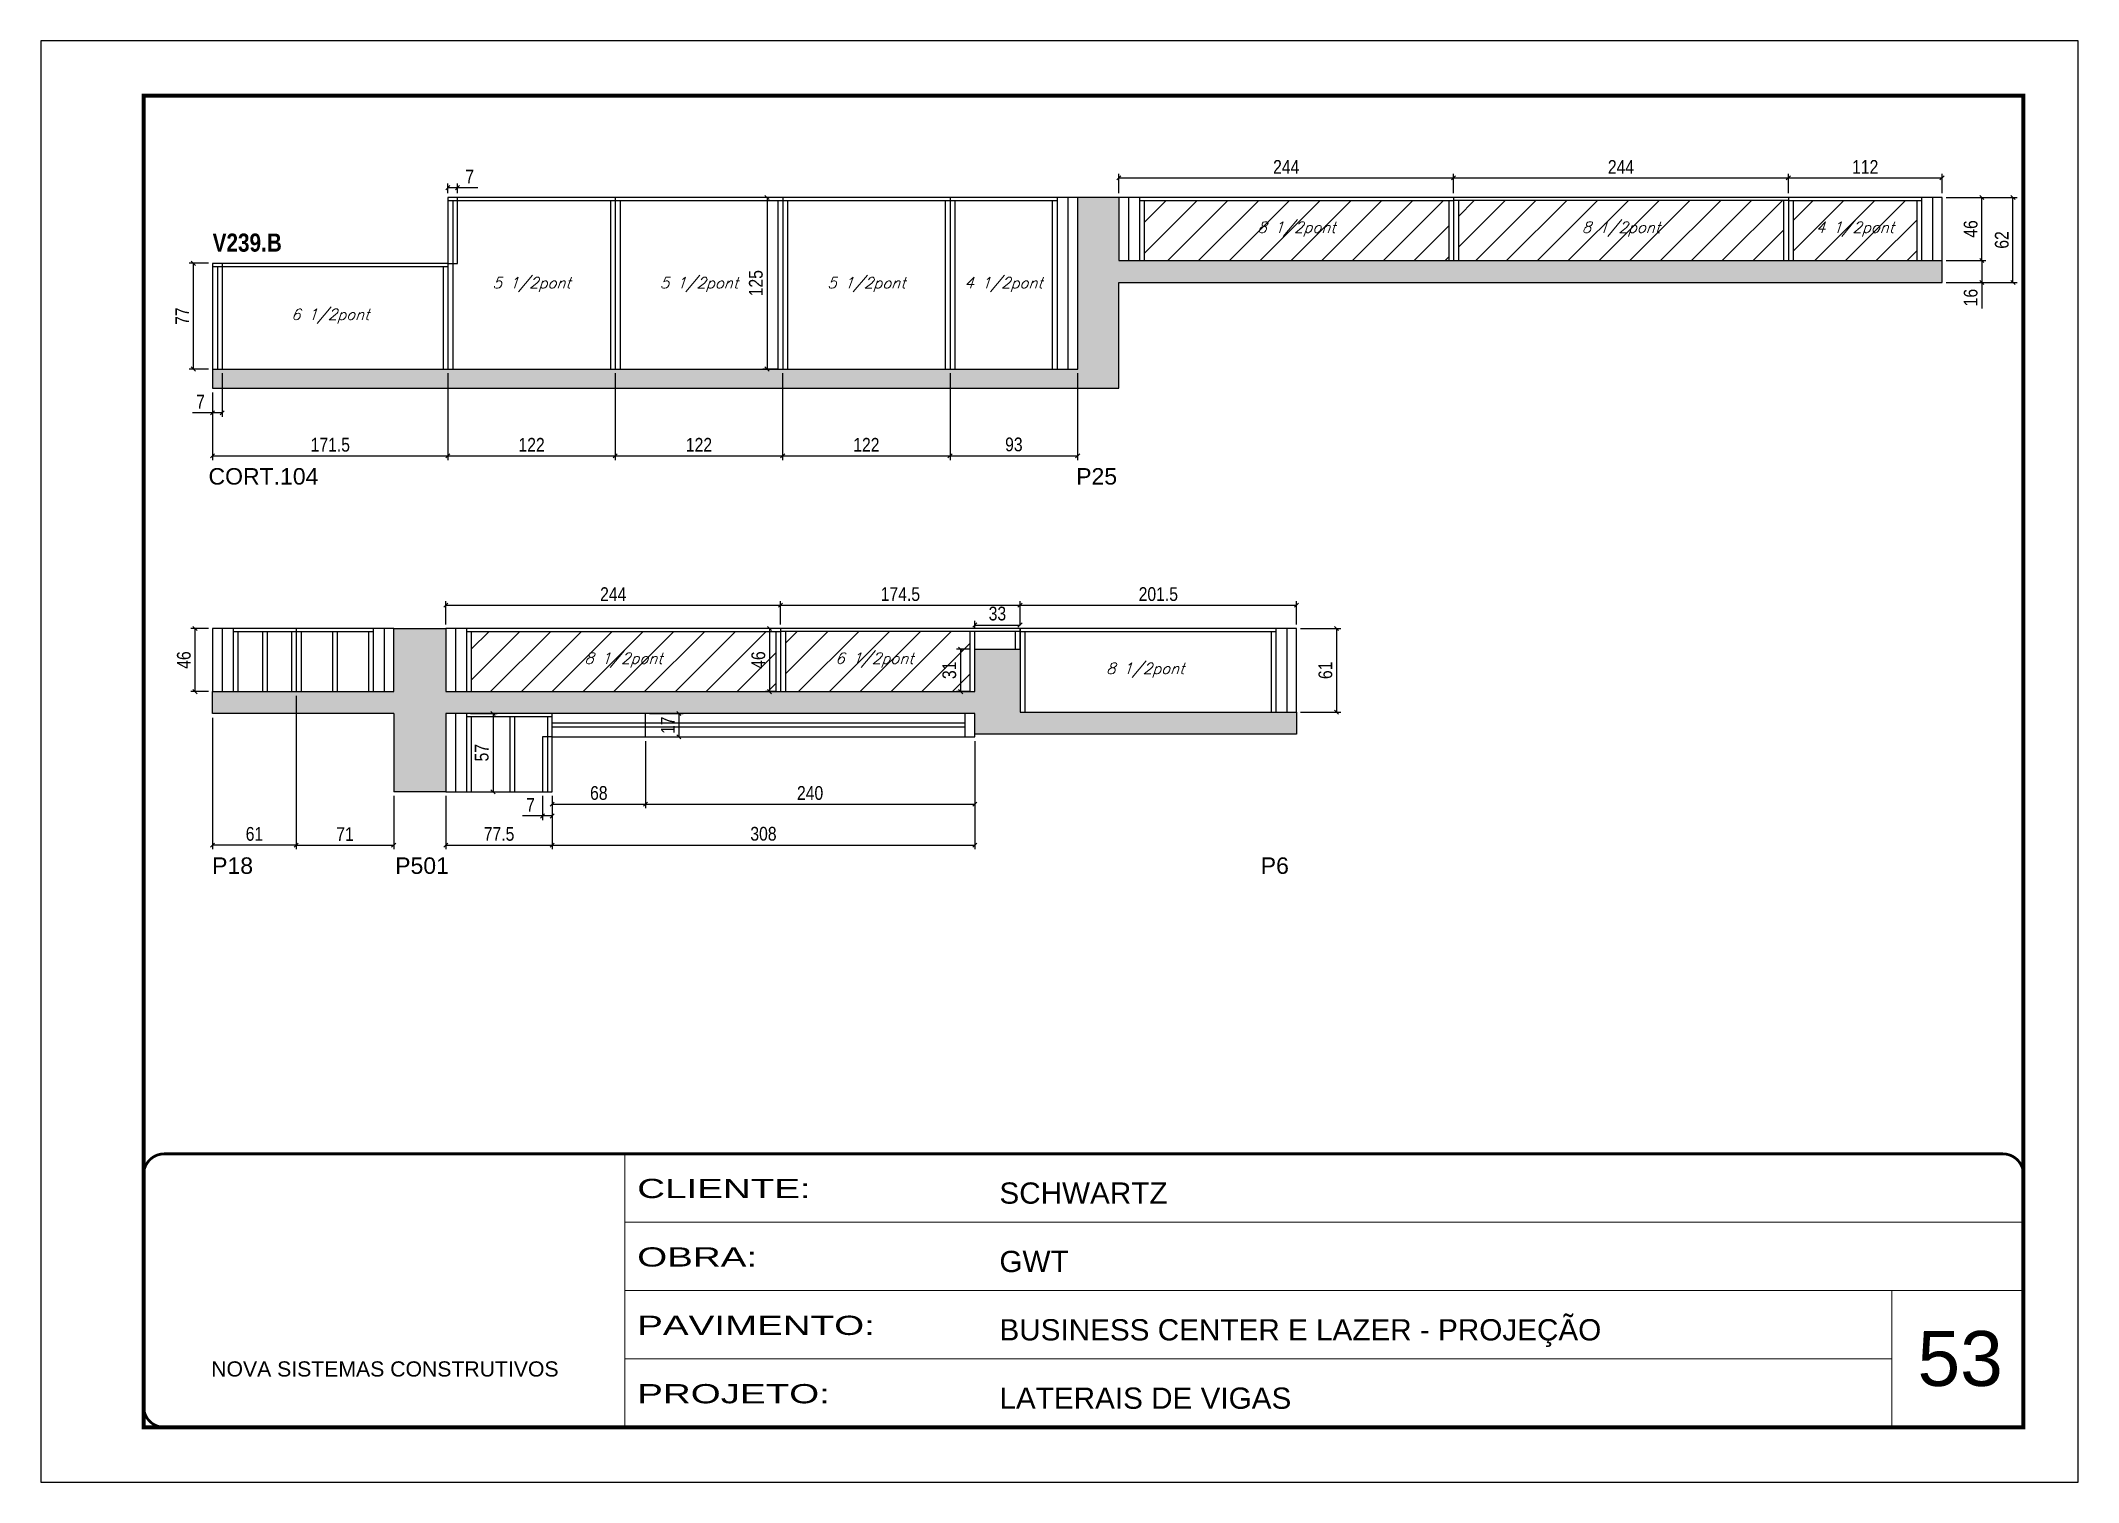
# Model space of a CAD drawing. Extents: x 2603 to 22413, y 1253 to 30260.
# Drawn here: x 2603 to 4088, y 13888 to 14938 of the extents above; entities that cross this region are included whole.
import ezdxf

# ---------------------------------------------------------------- set-up
doc = ezdxf.new("R2010")
doc.units = 0
for name, pattern in [('CONTINUO', [0]), ('DASHED', [0.75, 0.5, -0.25]), ('HIDDEN', [0.375, 0.25, -0.125])]:
    doc.linetypes.add(name, pattern=pattern)
for name, color, linetype in [('5', 5, 'Continuous'), ('COTA', 241, 'Continuous'), ('NOMENCLATURA', 7, 'Continuous'), ('Painéis', 200, 'Continuous'), ('SARR_2.2x7', 40, 'Continuous'), ('SARR_3.5x7', 81, 'Continuous'), ('texto', 7, 'Continuous')]:
    doc.layers.add(name, color=color, linetype=linetype)
for name, color, linetype, lineweight in [('CARIMBO', 255, 'Continuous', 9), ('Folhas', 255, 'Continuous', 9), ('Hachura', 251, 'Continuous', 9), ('SARRAFO DE PRESSAO', 251, 'DASHED', 9)]:
    doc.layers.add(name, color=color, linetype=linetype, lineweight=lineweight)
doc.layers.add('Laje_Perimetro', color=7, linetype='Continuous', plot=False)
doc.styles.add('ARIAL', font='arial.ttf')
doc.styles.add('COTA TECNICA', font='techl___.ttf', dxfattribs={"height": 10})
doc.styles.add('Romans', font='romans.shx')
doc.styles.get("Standard").update_dxf_attribs({"font": 'arial.ttf'})
doc.styles.add('TECNICA', font='techb___.ttf', dxfattribs={"height": 10})
doc.styles.add('Tecnologia', font='')
doc.styles.get('Tecnologia').set_extended_font_data('Forgotten Futurist')
doc.dimstyles.new('PAINEL', dxfattribs={"dimtxt": 10, "dimasz": 3, "dimexe": 3, "dimexo": 3, "dimgap": 3, "dimtad": 1, "dimdec": 1, "dimzin": 12, "dimdsep": 46, "dimtxsty": 'COTA TECNICA', "dimblk1": 'OBLIQUE', "dimblk2": 'OBLIQUE', "dimsah": 1, "dimcen": 0.9, "dimclrd": 4, "dimclre": 4, "dimclrt": 240, "dimadec": 1, "dimazin": 3, "dimtfac": 1, "dimtdec": 1, "dimtmove": 0, "dimatfit": 3, "dimfxl": 1, "dimtolj": 1, "dimtzin": 12, "dimarcsym": 0})
pattern_1 = [(50, (-126418.0314, -5371.0305), (5.46554007, -0.47817257), [0.5715, -6.2865]), (355, (-126418.0314, -5371.0305), (-1.05730264, 5.73170536), [0.4572, -5.02921753]), (100.4514447, (-126417.576, -5371.0704), (4.40823741, 5.25353256), [0.48570026, -5.34270734]), (46.1842, (-126418.0314, -5369.5065), (8.13237123, -1.26126984), [0.85725, -9.42975]), (96.6355576, (-126417.354, -5369.612), (7.122124, 7.42278374), [0.7285507, -8.01406824]), (351.184151, (-126418.031, -5369.5065), (7.122124, 7.42278374), [0.685799, -7.54379196]), (21, (-126417.2694, -5369.8875), (4.54843174, -3.06795595), [0.5715, -6.2865]), (326, (-126417.2694, -5369.8875), (1.85406085, 5.52563898), [0.4572, -5.0292]), (71.451445, (-126416.8904, -5370.143), (6.40249258, 2.45768307), [0.48570026, -5.34269813]), (37.5, (-126418.0314, -5371.0305), (0.092658098, 2.536651166), [0, -4.96824, 0, -5.1054, 0, -5.04825]), (7.5, (-126418.0314, -5371.0305), (2.004589875, 3.005417245), [0, -2.91084, 0, -4.85394, 0, -1.92405]), (327.5, (-126419.7307, -5371.0305), (4.067717855, -0.17186232), [0, -1.905, 0, -5.9436, 0, -7.8867]), (317.5, (-126420.4927, -5371.0305), (4.44387544, 0.76279473), [0, -2.4765, 0, -3.94716, 0, -5.6007])]
pattern_2 = [(45, (-126418.031, -5371.03), (-11.2253202, 11.2253202), [])]

msp = doc.modelspace()

# ---------------------------------------------------------------- texts
at = {"layer": '5', "linetype": 'Continuous'}
for s, p in [('CORT.104', (2725.23, 14614.41)), ('P25', (3357.63, 14614.41)), ('P18', (2727.88, 14330.85)), ('P501', (2861.28, 14330.85)), ('P6', (3492.14, 14330.85))]:
    msp.add_text(s, height=12, rotation=0.00004, dxfattribs=at).set_placement(p)
at = {"layer": 'CARIMBO', "style": 'ARIAL'}
msp.add_text('53', height=40, dxfattribs=at).set_placement((3970.83, 13957.84))
at = {"layer": 'NOMENCLATURA', "style": 'TECNICA'}
msp.add_text('V239.B', height=13.2, dxfattribs=at).set_placement((2728.23, 14784.09))
at = {"layer": 'texto', "color": 2, "char_height": 8, "attachment_point": 5, "style": 'Romans'}
for s, insert in [('{\\Q19;\\C256;8 1/2pont}', (3518.22, 14800.57)), ('{\\Q19;\\C256;8 1/2pont}', (3754.72, 14800.57)), ('{\\Q19;\\C256;4 1/2pont}', (3925.22, 14800.57)), ('{\\Q19;\\C256;5 1/2pont}', (2960.73, 14760.07)), ('{\\Q19;\\C256;5 1/2pont}', (3082.73, 14760.08)), ('{\\Q19;\\C256;5 1/2pont}', (3204.73, 14760.07)), ('{\\Q19;\\C256;4 1/2pont}', (3304.73, 14760.07)), ('{\\Q19;\\C256;6 1/2pont}', (2813.98, 14737.07)), ('{\\Q19;\\C256;8 1/2pont}', (3027.73, 14486.62)), ('{\\Q19;\\C256;6 1/2pont}', (3210.61, 14486.62)), ('{\\Q19;\\C256;8 1/2pont}', (3407.98, 14479.12))]:
    msp.add_mtext(s, dxfattribs=dict(at, insert=insert))

# ---------------------------------------------------------------- blocks, each defined once
blk = doc.blocks.new('9999999999')
at = {"color": 30, "linetype": 'CONTINUO'}
for p, q in [((98564.6, 34230.2), (98564.6, 34429.4)), ((98564.6, 34379.6), (99584, 34379.6)), ((98564.6, 34329.8), (99488, 34329.8)), ((99584, 34329.8), (99488, 34329.8)), ((99488, 34329.8), (99488, 34230.2)), ((98564.6, 34280), (99488, 34280))]:
    blk.add_line(p, q, dxfattribs=at)
at = {"color": 30, "linetype": 'CONTINUO', "const_width": 2}
blk.add_lwpolyline([(99584, 34230.2), (99584, 34414.4, 0.414214), (99569, 34429.4), (98229, 34429.4, 0.414214), (98214, 34414.4), (98214, 34245.2, 0.414214), (98229, 34230.2), (99584, 34230.2)], format="xyb", dxfattribs=at)
at = {"layer": 'Folhas'}
blk.add_lwpolyline([(98139, 34190.2), (99624, 34190.2), (99624, 35240.2), (98139, 35240.2)], close=True, dxfattribs=at)
at = {"layer": 'Folhas', "color": 30, "const_width": 3}
blk.add_lwpolyline([(98214, 34230.2), (99584, 34230.2), (99584, 35200.2), (98214, 35200.2)], close=True, dxfattribs=at)
at = {"color": 7, "linetype": 'Continuous', "ltscale": 5, "style": 'ARIAL'}
for s, height, p in [('SCHWARTZ', 15.48, (98837.7, 34393.1)), ('GWT', 15.48, (98837.7, 34343.3)), ('BUSINESS CENTER E LAZER - PROJEÇÃO', 15.483, (98837.7, 34293.5)), ('NOVA SISTEMAS CONSTRUTIVOS', 11.059, (98263.2, 34267.2)), ('LATERAIS DE VIGAS', 15.483, (98837.7, 34243.7))]:
    blk.add_text(s, height=height, dxfattribs=at).set_placement(p)
at = {"layer": 'Folhas', "color": 7, "style": 'Tecnologia', "width": 1.5}
for s, p in [('CLIENTE:', (98573.7, 34397.2)), ('OBRA:', (98573.7, 34347.3)), ('PAVIMENTO:', (98573.7, 34297.5)), ('PROJETO:', (98573.7, 34247.7))]:
    blk.add_text(s, height=14, dxfattribs=at).set_placement(p)
blk = doc.blocks.new('_Oblique')
at = {"color": 0, "linetype": 'ByBlock', "lineweight": -2}
blk.add_line((-0.5, -0.5), (0.5, 0.5), dxfattribs=at)
blk = doc.blocks.new('*D1853')
at = {"layer": 'COTA', "color": 4, "linetype": 'ByBlock', "lineweight": -2, "transparency": 16777216}
for p, q in [((2899.7, 14695.6), (2899.7, 14632.3)), ((2728.2, 14681.6), (2728.2, 14632.3)), ((2728.2, 14635.3), (2899.7, 14635.3))]:
    blk.add_line(p, q, dxfattribs=at)
at = {"layer": 'Defpoints', "color": 0, "linetype": 'ByBlock', "transparency": 16777216}
for p in [(2899.7, 14698.6), (2728.2, 14684.6), (2899.7, 14635.3)]:
    blk.add_point(p, dxfattribs=at)
at = {"layer": 'COTA', "color": 4, "linetype": 'ByBlock', "lineweight": -2, "transparency": 16777216, "xscale": 3, "yscale": 3, "zscale": 3, "rotation": 180}
blk.add_blockref('_Oblique', (2728.2, 14635.3), dxfattribs=at)
at = {"layer": 'COTA', "color": 4, "linetype": 'ByBlock', "lineweight": -2, "transparency": 16777216, "xscale": 3, "yscale": 3, "zscale": 3}
blk.add_blockref('_Oblique', (2899.7, 14635.3), dxfattribs=at)
at = {"layer": 'COTA', "color": 240, "linetype": 'ByBlock', "transparency": 16777216, "insert": (2814, 14643.4), "char_height": 10, "attachment_point": 5, "style": 'COTA TECNICA'}
blk.add_mtext('\\A1;171.5', dxfattribs=at)
blk = doc.blocks.new('*D1854')
at = {"layer": 'COTA', "color": 4, "linetype": 'ByBlock', "lineweight": -2, "transparency": 16777216}
for p, q in [((2899.7, 14695.6), (2899.7, 14632.3)), ((3021.7, 14695.6), (3021.7, 14632.3)), ((2899.7, 14635.3), (3021.7, 14635.3))]:
    blk.add_line(p, q, dxfattribs=at)
at = {"layer": 'Defpoints', "color": 0, "linetype": 'ByBlock', "transparency": 16777216}
for p in [(2899.7, 14698.6), (3021.7, 14698.6), (3021.7, 14635.3)]:
    blk.add_point(p, dxfattribs=at)
at = {"layer": 'COTA', "color": 4, "linetype": 'ByBlock', "lineweight": -2, "transparency": 16777216, "xscale": 3, "yscale": 3, "zscale": 3, "rotation": 180}
blk.add_blockref('_Oblique', (2899.7, 14635.3), dxfattribs=at)
at = {"layer": 'COTA', "color": 4, "linetype": 'ByBlock', "lineweight": -2, "transparency": 16777216, "xscale": 3, "yscale": 3, "zscale": 3}
blk.add_blockref('_Oblique', (3021.7, 14635.3), dxfattribs=at)
at = {"layer": 'COTA', "color": 240, "linetype": 'ByBlock', "transparency": 16777216, "insert": (2960.7, 14643.4), "char_height": 10, "attachment_point": 5, "style": 'COTA TECNICA'}
blk.add_mtext('\\A1;122', dxfattribs=at)
blk = doc.blocks.new('*D1855')
at = {"layer": 'COTA', "color": 4, "linetype": 'ByBlock', "lineweight": -2, "transparency": 16777216}
for p, q in [((3021.7, 14695.6), (3021.7, 14632.3)), ((3143.7, 14695.6), (3143.7, 14632.3)), ((3021.7, 14635.3), (3143.7, 14635.3))]:
    blk.add_line(p, q, dxfattribs=at)
at = {"layer": 'Defpoints', "color": 0, "linetype": 'ByBlock', "transparency": 16777216}
for p in [(3021.7, 14698.6), (3143.7, 14698.6), (3143.7, 14635.3)]:
    blk.add_point(p, dxfattribs=at)
at = {"layer": 'COTA', "color": 4, "linetype": 'ByBlock', "lineweight": -2, "transparency": 16777216, "xscale": 3, "yscale": 3, "zscale": 3, "rotation": 180}
blk.add_blockref('_Oblique', (3021.7, 14635.3), dxfattribs=at)
at = {"layer": 'COTA', "color": 4, "linetype": 'ByBlock', "lineweight": -2, "transparency": 16777216, "xscale": 3, "yscale": 3, "zscale": 3}
blk.add_blockref('_Oblique', (3143.7, 14635.3), dxfattribs=at)
at = {"layer": 'COTA', "color": 240, "linetype": 'ByBlock', "transparency": 16777216, "insert": (3082.7, 14643.4), "char_height": 10, "attachment_point": 5, "style": 'COTA TECNICA'}
blk.add_mtext('\\A1;122', dxfattribs=at)
blk = doc.blocks.new('*D1856')
at = {"layer": 'COTA', "color": 4, "linetype": 'ByBlock', "lineweight": -2, "transparency": 16777216}
for p, q in [((3143.7, 14695.6), (3143.7, 14632.3)), ((3265.7, 14695.6), (3265.7, 14632.3)), ((3143.7, 14635.3), (3265.7, 14635.3))]:
    blk.add_line(p, q, dxfattribs=at)
at = {"layer": 'Defpoints', "color": 0, "linetype": 'ByBlock', "transparency": 16777216}
for p in [(3143.7, 14698.6), (3265.7, 14698.6), (3265.7, 14635.3)]:
    blk.add_point(p, dxfattribs=at)
at = {"layer": 'COTA', "color": 4, "linetype": 'ByBlock', "lineweight": -2, "transparency": 16777216, "xscale": 3, "yscale": 3, "zscale": 3, "rotation": 180}
blk.add_blockref('_Oblique', (3143.7, 14635.3), dxfattribs=at)
at = {"layer": 'COTA', "color": 4, "linetype": 'ByBlock', "lineweight": -2, "transparency": 16777216, "xscale": 3, "yscale": 3, "zscale": 3}
blk.add_blockref('_Oblique', (3265.7, 14635.3), dxfattribs=at)
at = {"layer": 'COTA', "color": 240, "linetype": 'ByBlock', "transparency": 16777216, "insert": (3204.7, 14643.4), "char_height": 10, "attachment_point": 5, "style": 'COTA TECNICA'}
blk.add_mtext('\\A1;122', dxfattribs=at)
blk = doc.blocks.new('*D1857')
at = {"layer": 'COTA', "color": 4, "linetype": 'ByBlock', "lineweight": -2, "transparency": 16777216}
for p, q in [((3265.7, 14695.6), (3265.7, 14632.3)), ((3358.7, 14695.6), (3358.7, 14632.3)), ((3265.7, 14635.3), (3358.7, 14635.3))]:
    blk.add_line(p, q, dxfattribs=at)
at = {"layer": 'Defpoints', "color": 0, "linetype": 'ByBlock', "transparency": 16777216}
for p in [(3265.7, 14698.6), (3358.7, 14698.6), (3358.7, 14635.3)]:
    blk.add_point(p, dxfattribs=at)
at = {"layer": 'COTA', "color": 4, "linetype": 'ByBlock', "lineweight": -2, "transparency": 16777216, "xscale": 3, "yscale": 3, "zscale": 3, "rotation": 180}
blk.add_blockref('_Oblique', (3265.7, 14635.3), dxfattribs=at)
at = {"layer": 'COTA', "color": 4, "linetype": 'ByBlock', "lineweight": -2, "transparency": 16777216, "xscale": 3, "yscale": 3, "zscale": 3}
blk.add_blockref('_Oblique', (3358.7, 14635.3), dxfattribs=at)
at = {"layer": 'COTA', "color": 240, "linetype": 'ByBlock', "transparency": 16777216, "insert": (3312.2, 14643.6), "char_height": 10, "attachment_point": 5, "style": 'COTA TECNICA'}
blk.add_mtext('\\A1;93', dxfattribs=at)
blk = doc.blocks.new('*D1858')
at = {"layer": 'COTA', "color": 4, "linetype": 'ByBlock', "lineweight": -2, "transparency": 16777216}
for p, q in [((2725.2, 14775.6), (2711.2, 14775.6)), ((2714.2, 14698.6), (2714.2, 14775.6)), ((2725.2, 14698.6), (2711.2, 14698.6))]:
    blk.add_line(p, q, dxfattribs=at)
at = {"layer": 'Defpoints', "color": 0, "linetype": 'ByBlock', "transparency": 16777216}
for p in [(2714.2, 14775.6), (2728.2, 14775.6), (2728.2, 14698.6)]:
    blk.add_point(p, dxfattribs=at)
at = {"layer": 'COTA', "color": 4, "linetype": 'ByBlock', "lineweight": -2, "transparency": 16777216, "xscale": 3, "yscale": 3, "zscale": 3}
for p, rotation in [((2714.2, 14775.6), 90), ((2714.2, 14698.6), 270)]:
    blk.add_blockref('_Oblique', p, dxfattribs=dict(at, rotation=rotation))
at = {"layer": 'COTA', "color": 240, "linetype": 'ByBlock', "transparency": 16777216, "insert": (2706.1, 14737.1), "char_height": 10, "attachment_point": 5, "rotation": 90, "style": 'COTA TECNICA'}
blk.add_mtext('\\A1;77', dxfattribs=at)
blk = doc.blocks.new('*D1859')
at = {"layer": 'COTA', "color": 4, "linetype": 'ByBlock', "lineweight": -2, "transparency": 16777216}
for p, q in [((3991.7, 14823.6), (4020.7, 14823.6)), ((4017.7, 14777.6), (4017.7, 14823.6)), ((3991.7, 14777.6), (4020.7, 14777.6))]:
    blk.add_line(p, q, dxfattribs=at)
at = {"layer": 'Defpoints', "color": 0, "linetype": 'ByBlock', "transparency": 16777216}
for p in [(3988.7, 14823.6), (4017.7, 14823.6), (3988.7, 14777.6)]:
    blk.add_point(p, dxfattribs=at)
at = {"layer": 'COTA', "color": 4, "linetype": 'ByBlock', "lineweight": -2, "transparency": 16777216, "xscale": 3, "yscale": 3, "zscale": 3}
for p, rotation in [((4017.7, 14823.6), 90), ((4017.7, 14777.6), 270)]:
    blk.add_blockref('_Oblique', p, dxfattribs=dict(at, rotation=rotation))
at = {"layer": 'COTA', "color": 240, "linetype": 'ByBlock', "transparency": 16777216, "insert": (4009.6, 14800.6), "char_height": 10, "attachment_point": 5, "rotation": 90, "style": 'COTA TECNICA'}
blk.add_mtext('\\A1;46', dxfattribs=at)
blk = doc.blocks.new('*D1860')
at = {"layer": 'COTA', "color": 4, "linetype": 'ByBlock', "lineweight": -2, "transparency": 16777216}
for p, q in [((3991.7, 14777.6), (4020.7, 14777.6)), ((4017.7, 14777.6), (4017.7, 14761.6)), ((3991.7, 14761.6), (4020.7, 14761.6)), ((4017.7, 14761.6), (4017.7, 14742.6))]:
    blk.add_line(p, q, dxfattribs=at)
at = {"layer": 'Defpoints', "color": 0, "linetype": 'ByBlock', "transparency": 16777216}
for p in [(3988.7, 14777.6), (3988.7, 14761.6), (4017.7, 14761.6)]:
    blk.add_point(p, dxfattribs=at)
at = {"layer": 'COTA', "color": 4, "linetype": 'ByBlock', "lineweight": -2, "transparency": 16777216, "xscale": 3, "yscale": 3, "zscale": 3}
for p, rotation in [((4017.7, 14777.6), 90), ((4017.7, 14761.6), 270)]:
    blk.add_blockref('_Oblique', p, dxfattribs=dict(at, rotation=rotation))
at = {"layer": 'COTA', "color": 240, "linetype": 'ByBlock', "transparency": 16777216, "insert": (4009.6, 14750.6), "char_height": 10, "attachment_point": 5, "rotation": 90, "style": 'COTA TECNICA'}
blk.add_mtext('\\A1;16', dxfattribs=at)
blk = doc.blocks.new('*D343')
at = {"layer": 'COTA', "color": 4, "linetype": 'ByBlock', "lineweight": -2, "transparency": 16777216}
for p, q in [((3991.7, 14823.6), (4043.4, 14823.6)), ((4040.4, 14761.6), (4040.4, 14823.6)), ((3991.7, 14761.6), (4043.4, 14761.6))]:
    blk.add_line(p, q, dxfattribs=at)
at = {"layer": 'Defpoints', "color": 0, "linetype": 'ByBlock', "transparency": 16777216}
for p in [(3988.7, 14823.6), (4040.4, 14823.6), (3988.7, 14761.6)]:
    blk.add_point(p, dxfattribs=at)
at = {"layer": 'COTA', "color": 4, "linetype": 'ByBlock', "lineweight": -2, "transparency": 16777216, "xscale": 3, "yscale": 3, "zscale": 3}
for p, rotation in [((4040.4, 14823.6), 90), ((4040.4, 14761.6), 270)]:
    blk.add_blockref('_Oblique', p, dxfattribs=dict(at, rotation=rotation))
at = {"layer": 'COTA', "color": 240, "linetype": 'ByBlock', "transparency": 16777216, "insert": (4032.3, 14792.6), "char_height": 10, "attachment_point": 5, "rotation": 90, "style": 'COTA TECNICA'}
blk.add_mtext('\\A1;62', dxfattribs=at)
blk = doc.blocks.new('*D1861')
at = {"layer": 'COTA', "color": 4, "linetype": 'ByBlock', "lineweight": -2, "transparency": 16777216}
for p, q in [((3140.7, 14823.6), (3129.3, 14823.6)), ((3132.3, 14823.6), (3132.3, 14698.6)), ((3140.7, 14698.6), (3129.3, 14698.6))]:
    blk.add_line(p, q, dxfattribs=at)
at = {"layer": 'Defpoints', "color": 0, "linetype": 'ByBlock', "transparency": 16777216}
for p in [(3143.7, 14823.6), (3132.3, 14698.6), (3143.7, 14698.6)]:
    blk.add_point(p, dxfattribs=at)
at = {"layer": 'COTA', "color": 4, "linetype": 'ByBlock', "lineweight": -2, "transparency": 16777216, "xscale": 3, "yscale": 3, "zscale": 3}
for p, rotation in [((3132.3, 14823.6), 90), ((3132.3, 14698.6), 270)]:
    blk.add_blockref('_Oblique', p, dxfattribs=dict(at, rotation=rotation))
at = {"layer": 'COTA', "color": 240, "linetype": 'ByBlock', "transparency": 16777216, "insert": (3124.2, 14761.1), "char_height": 10, "attachment_point": 5, "rotation": 90, "style": 'COTA TECNICA'}
blk.add_mtext('\\A1;125', dxfattribs=at)
blk = doc.blocks.new('*D1862')
at = {"layer": 'COTA', "color": 4, "linetype": 'ByBlock', "lineweight": -2, "transparency": 16777216}
for p, q in [((3388.7, 14826.6), (3388.7, 14840.8)), ((3388.7, 14837.8), (3632.7, 14837.8)), ((3632.7, 14826.6), (3632.7, 14840.8))]:
    blk.add_line(p, q, dxfattribs=at)
at = {"layer": 'Defpoints', "color": 0, "linetype": 'ByBlock', "transparency": 16777216}
for p in [(3632.7, 14837.8), (3388.7, 14823.6), (3632.7, 14823.6)]:
    blk.add_point(p, dxfattribs=at)
at = {"layer": 'COTA', "color": 4, "linetype": 'ByBlock', "lineweight": -2, "transparency": 16777216, "xscale": 3, "yscale": 3, "zscale": 3, "rotation": 180}
blk.add_blockref('_Oblique', (3388.7, 14837.8), dxfattribs=at)
at = {"layer": 'COTA', "color": 4, "linetype": 'ByBlock', "lineweight": -2, "transparency": 16777216, "xscale": 3, "yscale": 3, "zscale": 3}
blk.add_blockref('_Oblique', (3632.7, 14837.8), dxfattribs=at)
at = {"layer": 'COTA', "color": 240, "linetype": 'ByBlock', "transparency": 16777216, "insert": (3510.7, 14845.8), "char_height": 10, "attachment_point": 5, "style": 'COTA TECNICA'}
blk.add_mtext('\\A1;244', dxfattribs=at)
blk = doc.blocks.new('*D1863')
at = {"layer": 'COTA', "color": 4, "linetype": 'ByBlock', "lineweight": -2, "transparency": 16777216}
for p, q in [((3632.7, 14826.6), (3632.7, 14840.8)), ((3632.7, 14837.8), (3876.7, 14837.8)), ((3876.7, 14826.6), (3876.7, 14840.8))]:
    blk.add_line(p, q, dxfattribs=at)
at = {"layer": 'Defpoints', "color": 0, "linetype": 'ByBlock', "transparency": 16777216}
for p in [(3876.7, 14837.8), (3632.7, 14823.6), (3876.7, 14823.6)]:
    blk.add_point(p, dxfattribs=at)
at = {"layer": 'COTA', "color": 4, "linetype": 'ByBlock', "lineweight": -2, "transparency": 16777216, "xscale": 3, "yscale": 3, "zscale": 3, "rotation": 180}
blk.add_blockref('_Oblique', (3632.7, 14837.8), dxfattribs=at)
at = {"layer": 'COTA', "color": 4, "linetype": 'ByBlock', "lineweight": -2, "transparency": 16777216, "xscale": 3, "yscale": 3, "zscale": 3}
blk.add_blockref('_Oblique', (3876.7, 14837.8), dxfattribs=at)
at = {"layer": 'COTA', "color": 240, "linetype": 'ByBlock', "transparency": 16777216, "insert": (3754.7, 14845.8), "char_height": 10, "attachment_point": 5, "style": 'COTA TECNICA'}
blk.add_mtext('\\A1;244', dxfattribs=at)
blk = doc.blocks.new('*D1864')
at = {"layer": 'COTA', "color": 4, "linetype": 'ByBlock', "lineweight": -2, "transparency": 16777216}
for p, q in [((3876.7, 14826.6), (3876.7, 14840.8)), ((3876.7, 14837.8), (3988.7, 14837.8)), ((3988.7, 14826.6), (3988.7, 14840.8))]:
    blk.add_line(p, q, dxfattribs=at)
at = {"layer": 'Defpoints', "color": 0, "linetype": 'ByBlock', "transparency": 16777216}
for p in [(3988.7, 14837.8), (3876.7, 14823.6), (3988.7, 14823.6)]:
    blk.add_point(p, dxfattribs=at)
at = {"layer": 'COTA', "color": 4, "linetype": 'ByBlock', "lineweight": -2, "transparency": 16777216, "xscale": 3, "yscale": 3, "zscale": 3, "rotation": 180}
blk.add_blockref('_Oblique', (3876.7, 14837.8), dxfattribs=at)
at = {"layer": 'COTA', "color": 4, "linetype": 'ByBlock', "lineweight": -2, "transparency": 16777216, "xscale": 3, "yscale": 3, "zscale": 3}
blk.add_blockref('_Oblique', (3988.7, 14837.8), dxfattribs=at)
at = {"layer": 'COTA', "color": 240, "linetype": 'ByBlock', "transparency": 16777216, "insert": (3932.7, 14845.8), "char_height": 10, "attachment_point": 5, "style": 'COTA TECNICA'}
blk.add_mtext('\\A1;112', dxfattribs=at)
blk = doc.blocks.new('*D1865')
at = {"layer": 'COTA', "color": 4, "linetype": 'ByBlock', "lineweight": -2, "transparency": 16777216}
for p, q in [((2789.2, 14460.6), (2789.2, 14348.8)), ((2860.2, 14387.6), (2860.2, 14348.8)), ((2789.2, 14351.8), (2860.2, 14351.8))]:
    blk.add_line(p, q, dxfattribs=at)
at = {"layer": 'Defpoints', "color": 0, "linetype": 'ByBlock', "transparency": 16777216}
for p in [(2789.2, 14463.6), (2860.2, 14390.6), (2860.2, 14351.8)]:
    blk.add_point(p, dxfattribs=at)
at = {"layer": 'COTA', "color": 4, "linetype": 'ByBlock', "lineweight": -2, "transparency": 16777216, "xscale": 3, "yscale": 3, "zscale": 3, "rotation": 180}
blk.add_blockref('_Oblique', (2789.2, 14351.8), dxfattribs=at)
at = {"layer": 'COTA', "color": 4, "linetype": 'ByBlock', "lineweight": -2, "transparency": 16777216, "xscale": 3, "yscale": 3, "zscale": 3}
blk.add_blockref('_Oblique', (2860.2, 14351.8), dxfattribs=at)
at = {"layer": 'COTA', "color": 240, "linetype": 'ByBlock', "transparency": 16777216, "insert": (2824.7, 14359.8), "char_height": 10, "attachment_point": 5, "style": 'COTA TECNICA'}
blk.add_mtext('\\A1;71', dxfattribs=at)
blk = doc.blocks.new('*D1866')
at = {"layer": 'COTA', "color": 4, "linetype": 'ByBlock', "lineweight": -2, "transparency": 16777216}
for p, q in [((2898.2, 14387.6), (2898.2, 14348.8)), ((2975.7, 14387.6), (2975.7, 14348.8)), ((2898.2, 14351.8), (2975.7, 14351.8))]:
    blk.add_line(p, q, dxfattribs=at)
at = {"layer": 'Defpoints', "color": 0, "linetype": 'ByBlock', "transparency": 16777216}
for p in [(2898.2, 14390.6), (2975.7, 14390.6), (2975.7, 14351.8)]:
    blk.add_point(p, dxfattribs=at)
at = {"layer": 'COTA', "color": 4, "linetype": 'ByBlock', "lineweight": -2, "transparency": 16777216, "xscale": 3, "yscale": 3, "zscale": 3, "rotation": 180}
blk.add_blockref('_Oblique', (2898.2, 14351.8), dxfattribs=at)
at = {"layer": 'COTA', "color": 4, "linetype": 'ByBlock', "lineweight": -2, "transparency": 16777216, "xscale": 3, "yscale": 3, "zscale": 3}
blk.add_blockref('_Oblique', (2975.7, 14351.8), dxfattribs=at)
at = {"layer": 'COTA', "color": 240, "linetype": 'ByBlock', "transparency": 16777216, "insert": (2937, 14359.9), "char_height": 10, "attachment_point": 5, "style": 'COTA TECNICA'}
blk.add_mtext('\\A1;77.5', dxfattribs=at)
blk = doc.blocks.new('*D1838')
at = {"layer": 'COTA', "color": 4, "linetype": 'ByBlock', "lineweight": -2, "transparency": 16777216}
for p, q in [((2968.7, 14387.6), (2968.7, 14370)), ((2975.7, 14387.6), (2975.7, 14370)), ((2968.7, 14373), (2954, 14373)), ((2975.7, 14373), (2968.7, 14373))]:
    blk.add_line(p, q, dxfattribs=at)
at = {"layer": 'Defpoints', "color": 0, "linetype": 'ByBlock', "transparency": 16777216}
for p in [(2968.7, 14390.6), (2975.7, 14390.6), (2968.7, 14373)]:
    blk.add_point(p, dxfattribs=at)
at = {"layer": 'COTA', "color": 4, "linetype": 'ByBlock', "lineweight": -2, "transparency": 16777216, "xscale": 3, "yscale": 3, "zscale": 3, "rotation": 180}
blk.add_blockref('_Oblique', (2968.7, 14373), dxfattribs=at)
at = {"layer": 'COTA', "color": 4, "linetype": 'ByBlock', "lineweight": -2, "transparency": 16777216, "xscale": 3, "yscale": 3, "zscale": 3}
blk.add_blockref('_Oblique', (2975.7, 14373), dxfattribs=at)
at = {"layer": 'COTA', "color": 240, "linetype": 'ByBlock', "transparency": 16777216, "insert": (2959.9, 14381.1), "char_height": 10, "attachment_point": 5, "style": 'COTA TECNICA'}
blk.add_mtext('\\A1;7', dxfattribs=at)
blk = doc.blocks.new('*D341')
at = {"layer": 'COTA', "color": 4, "linetype": 'ByBlock', "lineweight": -2, "transparency": 16777216}
for p, q in [((3043.7, 14427.6), (3043.7, 14378.6)), ((2975.7, 14387.6), (2975.7, 14378.6)), ((2975.7, 14381.6), (3043.7, 14381.6))]:
    blk.add_line(p, q, dxfattribs=at)
at = {"layer": 'Defpoints', "color": 0, "linetype": 'ByBlock', "transparency": 16777216}
for p in [(3043.7, 14430.6), (2975.7, 14390.6), (3043.7, 14381.6)]:
    blk.add_point(p, dxfattribs=at)
at = {"layer": 'COTA', "color": 4, "linetype": 'ByBlock', "lineweight": -2, "transparency": 16777216, "xscale": 3, "yscale": 3, "zscale": 3, "rotation": 180}
blk.add_blockref('_Oblique', (2975.7, 14381.6), dxfattribs=at)
at = {"layer": 'COTA', "color": 4, "linetype": 'ByBlock', "lineweight": -2, "transparency": 16777216, "xscale": 3, "yscale": 3, "zscale": 3}
blk.add_blockref('_Oblique', (3043.7, 14381.6), dxfattribs=at)
at = {"layer": 'COTA', "color": 240, "linetype": 'ByBlock', "transparency": 16777216, "insert": (3009.7, 14389.7), "char_height": 10, "attachment_point": 5, "style": 'COTA TECNICA'}
blk.add_mtext('\\A1;68', dxfattribs=at)
blk = doc.blocks.new('*D1839')
at = {"layer": 'COTA', "color": 4, "linetype": 'ByBlock', "lineweight": -2, "transparency": 16777216}
for p, q in [((3043.7, 14427.6), (3043.7, 14378.6)), ((3283.7, 14427.6), (3283.7, 14378.6)), ((3043.7, 14381.6), (3283.7, 14381.6))]:
    blk.add_line(p, q, dxfattribs=at)
at = {"layer": 'Defpoints', "color": 0, "linetype": 'ByBlock', "transparency": 16777216}
for p in [(3043.7, 14430.6), (3283.7, 14430.6), (3283.7, 14381.6)]:
    blk.add_point(p, dxfattribs=at)
at = {"layer": 'COTA', "color": 4, "linetype": 'ByBlock', "lineweight": -2, "transparency": 16777216, "xscale": 3, "yscale": 3, "zscale": 3, "rotation": 180}
blk.add_blockref('_Oblique', (3043.7, 14381.6), dxfattribs=at)
at = {"layer": 'COTA', "color": 4, "linetype": 'ByBlock', "lineweight": -2, "transparency": 16777216, "xscale": 3, "yscale": 3, "zscale": 3}
blk.add_blockref('_Oblique', (3283.7, 14381.6), dxfattribs=at)
at = {"layer": 'COTA', "color": 240, "linetype": 'ByBlock', "transparency": 16777216, "insert": (3163.7, 14389.7), "char_height": 10, "attachment_point": 5, "style": 'COTA TECNICA'}
blk.add_mtext('\\A1;240', dxfattribs=at)
blk = doc.blocks.new('*D1840')
at = {"layer": 'COTA', "color": 4, "linetype": 'ByBlock', "lineweight": -2, "transparency": 16777216}
for p, q in [((3283.7, 14427.6), (3283.7, 14348.8)), ((2975.7, 14387.6), (2975.7, 14348.8)), ((2975.7, 14351.8), (3283.7, 14351.8))]:
    blk.add_line(p, q, dxfattribs=at)
at = {"layer": 'Defpoints', "color": 0, "linetype": 'ByBlock', "transparency": 16777216}
for p in [(3283.7, 14430.6), (2975.7, 14390.6), (3283.7, 14351.8)]:
    blk.add_point(p, dxfattribs=at)
at = {"layer": 'COTA', "color": 4, "linetype": 'ByBlock', "lineweight": -2, "transparency": 16777216, "xscale": 3, "yscale": 3, "zscale": 3, "rotation": 180}
blk.add_blockref('_Oblique', (2975.7, 14351.8), dxfattribs=at)
at = {"layer": 'COTA', "color": 4, "linetype": 'ByBlock', "lineweight": -2, "transparency": 16777216, "xscale": 3, "yscale": 3, "zscale": 3}
blk.add_blockref('_Oblique', (3283.7, 14351.8), dxfattribs=at)
at = {"layer": 'COTA', "color": 240, "linetype": 'ByBlock', "transparency": 16777216, "insert": (3129.7, 14360), "char_height": 10, "attachment_point": 5, "style": 'COTA TECNICA'}
blk.add_mtext('\\A1;308', dxfattribs=at)
blk = doc.blocks.new('*D1841')
at = {"layer": 'COTA', "color": 4, "linetype": 'ByBlock', "lineweight": -2, "transparency": 16777216}
for p, q in [((3046.7, 14447.6), (3071.1, 14447.6)), ((3068.1, 14447.6), (3068.1, 14430.6)), ((3046.7, 14430.6), (3071.1, 14430.6))]:
    blk.add_line(p, q, dxfattribs=at)
at = {"layer": 'Defpoints', "color": 0, "linetype": 'ByBlock', "transparency": 16777216}
for p in [(3043.7, 14447.6), (3043.7, 14430.6), (3068.1, 14430.6)]:
    blk.add_point(p, dxfattribs=at)
at = {"layer": 'COTA', "color": 4, "linetype": 'ByBlock', "lineweight": -2, "transparency": 16777216, "xscale": 3, "yscale": 3, "zscale": 3}
for p, rotation in [((3068.1, 14447.6), 90), ((3068.1, 14430.6), 270)]:
    blk.add_blockref('_Oblique', p, dxfattribs=dict(at, rotation=rotation))
at = {"layer": 'COTA', "color": 240, "linetype": 'ByBlock', "transparency": 16777216, "insert": (3060, 14439.1), "char_height": 10, "attachment_point": 5, "rotation": 90, "style": 'COTA TECNICA'}
blk.add_mtext('\\A1;17', dxfattribs=at)
blk = doc.blocks.new('*D342')
at = {"layer": 'COTA', "color": 4, "linetype": 'ByBlock', "lineweight": -2, "transparency": 16777216}
for p, q in [((2725.2, 14509.6), (2712.4, 14509.6)), ((2715.4, 14463.6), (2715.4, 14509.6)), ((2725.2, 14463.6), (2712.4, 14463.6))]:
    blk.add_line(p, q, dxfattribs=at)
at = {"layer": 'Defpoints', "color": 0, "linetype": 'ByBlock', "transparency": 16777216}
for p in [(2715.4, 14509.6), (2728.2, 14509.6), (2728.2, 14463.6)]:
    blk.add_point(p, dxfattribs=at)
at = {"layer": 'COTA', "color": 4, "linetype": 'ByBlock', "lineweight": -2, "transparency": 16777216, "xscale": 3, "yscale": 3, "zscale": 3}
for p, rotation in [((2715.4, 14509.6), 90), ((2715.4, 14463.6), 270)]:
    blk.add_blockref('_Oblique', p, dxfattribs=dict(at, rotation=rotation))
at = {"layer": 'COTA', "color": 240, "linetype": 'ByBlock', "transparency": 16777216, "insert": (2707.3, 14486.6), "char_height": 10, "attachment_point": 5, "rotation": 90, "style": 'COTA TECNICA'}
blk.add_mtext('\\A1;46', dxfattribs=at)
blk = doc.blocks.new('*D1842')
at = {"layer": 'COTA', "color": 4, "linetype": 'ByBlock', "lineweight": -2, "transparency": 16777216}
for p, q in [((2898.2, 14512.6), (2898.2, 14529.5)), ((2898.2, 14526.5), (3142.2, 14526.5)), ((3142.2, 14512.6), (3142.2, 14529.5))]:
    blk.add_line(p, q, dxfattribs=at)
at = {"layer": 'Defpoints', "color": 0, "linetype": 'ByBlock', "transparency": 16777216}
for p in [(3142.2, 14526.5), (2898.2, 14509.6), (3142.2, 14509.6)]:
    blk.add_point(p, dxfattribs=at)
at = {"layer": 'COTA', "color": 4, "linetype": 'ByBlock', "lineweight": -2, "transparency": 16777216, "xscale": 3, "yscale": 3, "zscale": 3, "rotation": 180}
blk.add_blockref('_Oblique', (2898.2, 14526.5), dxfattribs=at)
at = {"layer": 'COTA', "color": 4, "linetype": 'ByBlock', "lineweight": -2, "transparency": 16777216, "xscale": 3, "yscale": 3, "zscale": 3}
blk.add_blockref('_Oblique', (3142.2, 14526.5), dxfattribs=at)
at = {"layer": 'COTA', "color": 240, "linetype": 'ByBlock', "transparency": 16777216, "insert": (3020.2, 14534.6), "char_height": 10, "attachment_point": 5, "style": 'COTA TECNICA'}
blk.add_mtext('\\A1;244', dxfattribs=at)
blk = doc.blocks.new('*D1843')
at = {"layer": 'COTA', "color": 4, "linetype": 'ByBlock', "lineweight": -2, "transparency": 16777216}
for p, q in [((3142.2, 14512.6), (3142.2, 14529.5)), ((3142.2, 14526.5), (3316.7, 14526.5)), ((3316.7, 14512.6), (3316.7, 14529.5))]:
    blk.add_line(p, q, dxfattribs=at)
at = {"layer": 'Defpoints', "color": 0, "linetype": 'ByBlock', "transparency": 16777216}
for p in [(3316.7, 14526.5), (3142.2, 14509.6), (3316.7, 14509.6)]:
    blk.add_point(p, dxfattribs=at)
at = {"layer": 'COTA', "color": 4, "linetype": 'ByBlock', "lineweight": -2, "transparency": 16777216, "xscale": 3, "yscale": 3, "zscale": 3, "rotation": 180}
blk.add_blockref('_Oblique', (3142.2, 14526.5), dxfattribs=at)
at = {"layer": 'COTA', "color": 4, "linetype": 'ByBlock', "lineweight": -2, "transparency": 16777216, "xscale": 3, "yscale": 3, "zscale": 3}
blk.add_blockref('_Oblique', (3316.7, 14526.5), dxfattribs=at)
at = {"layer": 'COTA', "color": 240, "linetype": 'ByBlock', "transparency": 16777216, "insert": (3229.5, 14534.6), "char_height": 10, "attachment_point": 5, "style": 'COTA TECNICA'}
blk.add_mtext('\\A1;174.5', dxfattribs=at)
blk = doc.blocks.new('*D1844')
at = {"layer": 'COTA', "color": 4, "linetype": 'ByBlock', "lineweight": -2, "transparency": 16777216}
for p, q in [((3316.7, 14512.6), (3316.7, 14529.5)), ((3316.7, 14526.5), (3518.2, 14526.5)), ((3518.2, 14512.6), (3518.2, 14529.5))]:
    blk.add_line(p, q, dxfattribs=at)
at = {"layer": 'Defpoints', "color": 0, "linetype": 'ByBlock', "transparency": 16777216}
for p in [(3518.2, 14526.5), (3316.7, 14509.6), (3518.2, 14509.6)]:
    blk.add_point(p, dxfattribs=at)
at = {"layer": 'COTA', "color": 4, "linetype": 'ByBlock', "lineweight": -2, "transparency": 16777216, "xscale": 3, "yscale": 3, "zscale": 3, "rotation": 180}
blk.add_blockref('_Oblique', (3316.7, 14526.5), dxfattribs=at)
at = {"layer": 'COTA', "color": 4, "linetype": 'ByBlock', "lineweight": -2, "transparency": 16777216, "xscale": 3, "yscale": 3, "zscale": 3}
blk.add_blockref('_Oblique', (3518.2, 14526.5), dxfattribs=at)
at = {"layer": 'COTA', "color": 240, "linetype": 'ByBlock', "transparency": 16777216, "insert": (3417.5, 14534.6), "char_height": 10, "attachment_point": 5, "style": 'COTA TECNICA'}
blk.add_mtext('\\A1;201.5', dxfattribs=at)
blk = doc.blocks.new('*D1845')
at = {"layer": 'COTA', "color": 4, "linetype": 'ByBlock', "lineweight": -2, "transparency": 16777216}
for p, q in [((3521.2, 14509.6), (3550.4, 14509.6)), ((3547.4, 14509.6), (3547.4, 14448.6)), ((3521.2, 14448.6), (3550.4, 14448.6))]:
    blk.add_line(p, q, dxfattribs=at)
at = {"layer": 'Defpoints', "color": 0, "linetype": 'ByBlock', "transparency": 16777216}
for p in [(3518.2, 14509.6), (3518.2, 14448.6), (3547.4, 14448.6)]:
    blk.add_point(p, dxfattribs=at)
at = {"layer": 'COTA', "color": 4, "linetype": 'ByBlock', "lineweight": -2, "transparency": 16777216, "xscale": 3, "yscale": 3, "zscale": 3}
for p, rotation in [((3547.4, 14509.6), 90), ((3547.4, 14448.6), 270)]:
    blk.add_blockref('_Oblique', p, dxfattribs=dict(at, rotation=rotation))
at = {"layer": 'COTA', "color": 240, "linetype": 'ByBlock', "transparency": 16777216, "insert": (3539.3, 14479.1), "char_height": 10, "attachment_point": 5, "rotation": 90, "style": 'COTA TECNICA'}
blk.add_mtext('\\A1;61', dxfattribs=at)
blk = doc.blocks.new('*D1846')
at = {"layer": 'COTA', "color": 4, "linetype": 'ByBlock', "lineweight": -2, "transparency": 16777216}
for p, q in [((3280.7, 14494.6), (3270.4, 14494.6)), ((3273.4, 14494.6), (3273.4, 14463.6)), ((3280.7, 14463.6), (3270.4, 14463.6))]:
    blk.add_line(p, q, dxfattribs=at)
at = {"layer": 'Defpoints', "color": 0, "linetype": 'ByBlock', "transparency": 16777216}
for p in [(3283.7, 14494.6), (3273.4, 14463.6), (3283.7, 14463.6)]:
    blk.add_point(p, dxfattribs=at)
at = {"layer": 'COTA', "color": 4, "linetype": 'ByBlock', "lineweight": -2, "transparency": 16777216, "xscale": 3, "yscale": 3, "zscale": 3}
for p, rotation in [((3273.4, 14494.6), 90), ((3273.4, 14463.6), 270)]:
    blk.add_blockref('_Oblique', p, dxfattribs=dict(at, rotation=rotation))
at = {"layer": 'COTA', "color": 240, "linetype": 'ByBlock', "transparency": 16777216, "insert": (3265.2, 14479.1), "char_height": 10, "attachment_point": 5, "rotation": 90, "style": 'COTA TECNICA'}
blk.add_mtext('\\A1;31', dxfattribs=at)
blk = doc.blocks.new('*D1847')
at = {"layer": 'COTA', "color": 4, "linetype": 'ByBlock', "lineweight": -2, "transparency": 16777216}
for p, q in [((3283.7, 14510.4), (3283.7, 14515.1)), ((3283.7, 14512.1), (3316.7, 14512.1)), ((3316.7, 14512.6), (3316.7, 14515.1))]:
    blk.add_line(p, q, dxfattribs=at)
at = {"layer": 'Defpoints', "color": 0, "linetype": 'ByBlock', "transparency": 16777216}
for p in [(3316.7, 14512.1), (3316.7, 14509.6), (3283.7, 14507.4)]:
    blk.add_point(p, dxfattribs=at)
at = {"layer": 'COTA', "color": 4, "linetype": 'ByBlock', "lineweight": -2, "transparency": 16777216, "xscale": 3, "yscale": 3, "zscale": 3, "rotation": 180}
blk.add_blockref('_Oblique', (3283.7, 14512.1), dxfattribs=at)
at = {"layer": 'COTA', "color": 4, "linetype": 'ByBlock', "lineweight": -2, "transparency": 16777216, "xscale": 3, "yscale": 3, "zscale": 3}
blk.add_blockref('_Oblique', (3316.7, 14512.1), dxfattribs=at)
at = {"layer": 'COTA', "color": 240, "linetype": 'ByBlock', "transparency": 16777216, "insert": (3300.2, 14520.4), "char_height": 10, "attachment_point": 5, "style": 'COTA TECNICA'}
blk.add_mtext('\\A1;33', dxfattribs=at)
blk = doc.blocks.new('*D1848')
at = {"layer": 'COTA', "color": 4, "linetype": 'ByBlock', "lineweight": -2, "transparency": 16777216}
for p, q in [((3139.2, 14509.6), (3131.1, 14509.6)), ((3134.1, 14509.6), (3134.1, 14463.6)), ((3139.2, 14463.6), (3131.1, 14463.6))]:
    blk.add_line(p, q, dxfattribs=at)
at = {"layer": 'Defpoints', "color": 0, "linetype": 'ByBlock', "transparency": 16777216}
for p in [(3142.2, 14509.6), (3134.1, 14463.6), (3142.2, 14463.6)]:
    blk.add_point(p, dxfattribs=at)
at = {"layer": 'COTA', "color": 4, "linetype": 'ByBlock', "lineweight": -2, "transparency": 16777216, "xscale": 3, "yscale": 3, "zscale": 3}
for p, rotation in [((3134.1, 14509.6), 90), ((3134.1, 14463.6), 270)]:
    blk.add_blockref('_Oblique', p, dxfattribs=dict(at, rotation=rotation))
at = {"layer": 'COTA', "color": 240, "linetype": 'ByBlock', "transparency": 16777216, "insert": (3126, 14486.6), "char_height": 10, "attachment_point": 5, "rotation": 90, "style": 'COTA TECNICA'}
blk.add_mtext('\\A1;46', dxfattribs=at)
blk = doc.blocks.new('*D1849')
at = {"layer": 'COTA', "color": 4, "linetype": 'ByBlock', "lineweight": -2, "transparency": 16777216}
for p, q in [((2916.2, 14447.6), (2935.6, 14447.6)), ((2932.6, 14447.6), (2932.6, 14390.6)), ((2916.2, 14390.6), (2935.6, 14390.6))]:
    blk.add_line(p, q, dxfattribs=at)
at = {"layer": 'Defpoints', "color": 0, "linetype": 'ByBlock', "transparency": 16777216}
for p in [(2913.2, 14447.6), (2913.2, 14390.6), (2932.6, 14390.6)]:
    blk.add_point(p, dxfattribs=at)
at = {"layer": 'COTA', "color": 4, "linetype": 'ByBlock', "lineweight": -2, "transparency": 16777216, "xscale": 3, "yscale": 3, "zscale": 3}
for p, rotation in [((2932.6, 14447.6), 90), ((2932.6, 14390.6), 270)]:
    blk.add_blockref('_Oblique', p, dxfattribs=dict(at, rotation=rotation))
at = {"layer": 'COTA', "color": 240, "linetype": 'ByBlock', "transparency": 16777216, "insert": (2924.4, 14419.1), "char_height": 10, "attachment_point": 5, "rotation": 90, "style": 'COTA TECNICA'}
blk.add_mtext('\\A1;57', dxfattribs=at)
blk = doc.blocks.new('*D1850')
at = {"layer": 'COTA', "color": 4, "linetype": 'ByBlock', "lineweight": -2, "transparency": 16777216}
for p, q in [((2735.2, 14695.6), (2735.2, 14663.7)), ((2728.2, 14681.6), (2728.2, 14663.7)), ((2728.2, 14666.7), (2713.5, 14666.7)), ((2735.2, 14666.7), (2728.2, 14666.7))]:
    blk.add_line(p, q, dxfattribs=at)
at = {"layer": 'Defpoints', "color": 0, "linetype": 'ByBlock', "transparency": 16777216}
for p in [(2735.2, 14698.6), (2728.2, 14684.6), (2728.2, 14666.7)]:
    blk.add_point(p, dxfattribs=at)
at = {"layer": 'COTA', "color": 4, "linetype": 'ByBlock', "lineweight": -2, "transparency": 16777216, "xscale": 3, "yscale": 3, "zscale": 3, "rotation": 180}
blk.add_blockref('_Oblique', (2728.2, 14666.7), dxfattribs=at)
at = {"layer": 'COTA', "color": 4, "linetype": 'ByBlock', "lineweight": -2, "transparency": 16777216, "xscale": 3, "yscale": 3, "zscale": 3}
blk.add_blockref('_Oblique', (2735.2, 14666.7), dxfattribs=at)
at = {"layer": 'COTA', "color": 240, "linetype": 'ByBlock', "transparency": 16777216, "insert": (2719.4, 14674.8), "char_height": 10, "attachment_point": 5, "style": 'COTA TECNICA'}
blk.add_mtext('\\A1;7', dxfattribs=at)
blk = doc.blocks.new('*D1851')
at = {"layer": 'COTA', "color": 4, "linetype": 'ByBlock', "lineweight": -2, "transparency": 16777216}
for p, q in [((2899.7, 14826.6), (2899.7, 14833.7)), ((2899.7, 14830.7), (2906.7, 14830.7)), ((2906.7, 14826.6), (2906.7, 14833.7)), ((2906.7, 14830.7), (2921.5, 14830.7))]:
    blk.add_line(p, q, dxfattribs=at)
at = {"layer": 'Defpoints', "color": 0, "linetype": 'ByBlock', "transparency": 16777216}
for p in [(2899.7, 14823.6), (2906.7, 14830.7), (2906.7, 14823.6)]:
    blk.add_point(p, dxfattribs=at)
at = {"layer": 'COTA', "color": 4, "linetype": 'ByBlock', "lineweight": -2, "transparency": 16777216, "xscale": 3, "yscale": 3, "zscale": 3, "rotation": 180}
blk.add_blockref('_Oblique', (2899.7, 14830.7), dxfattribs=at)
at = {"layer": 'COTA', "color": 4, "linetype": 'ByBlock', "lineweight": -2, "transparency": 16777216, "xscale": 3, "yscale": 3, "zscale": 3}
blk.add_blockref('_Oblique', (2906.7, 14830.7), dxfattribs=at)
at = {"layer": 'COTA', "color": 240, "linetype": 'ByBlock', "transparency": 16777216, "insert": (2915.6, 14838.8), "char_height": 10, "attachment_point": 5, "style": 'COTA TECNICA'}
blk.add_mtext('\\A1;7', dxfattribs=at)
blk = doc.blocks.new('*D1461')
at = {"layer": 'COTA', "color": 4, "linetype": 'ByBlock', "lineweight": -2, "transparency": 16777216}
for p, q in [((2789.2, 14460.6), (2789.2, 14348.8)), ((2728.2, 14444.6), (2728.2, 14348.8)), ((2789.2, 14351.8), (2728.2, 14351.8))]:
    blk.add_line(p, q, dxfattribs=at)
at = {"layer": 'Defpoints', "color": 0, "linetype": 'ByBlock', "transparency": 16777216}
for p in [(2789.2, 14463.6), (2728.2, 14447.6), (2728.2, 14351.8)]:
    blk.add_point(p, dxfattribs=at)
at = {"layer": 'COTA', "color": 4, "linetype": 'ByBlock', "lineweight": -2, "transparency": 16777216, "xscale": 3, "yscale": 3, "zscale": 3, "rotation": 180}
blk.add_blockref('_Oblique', (2728.2, 14351.8), dxfattribs=at)
at = {"layer": 'COTA', "color": 4, "linetype": 'ByBlock', "lineweight": -2, "transparency": 16777216, "xscale": 3, "yscale": 3, "zscale": 3}
blk.add_blockref('_Oblique', (2789.2, 14351.8), dxfattribs=at)
at = {"layer": 'COTA', "color": 240, "linetype": 'ByBlock', "transparency": 16777216, "insert": (2758.7, 14359.9), "char_height": 10, "attachment_point": 5, "style": 'COTA TECNICA'}
blk.add_mtext('\\A1;61', dxfattribs=at)

# ---------------------------------------------------------------- dimensions: what is measured, and where the dimension line sits
at = {"layer": 'COTA', "linetype": 'ByBlock'}
for base, p1, p2, picture, middle in [((3632.72, 14837.77), (3388.72, 14823.57), (3632.72, 14823.57), '*D1862', (3510.72, 14845.84)), ((2906.72, 14830.7), (2899.73, 14823.57), (2906.72, 14823.57), '*D1851', (2915.59, 14838.77)), ((2728.23, 14666.74), (2735.23, 14698.57), (2728.23, 14684.57), '*D1850', (2719.36, 14674.82)), ((2899.72, 14635.31), (2728.23, 14684.57), (2899.72, 14698.57), '*D1853', (2813.98, 14643.42)), ((3142.23, 14526.49), (2898.23, 14509.62), (3142.23, 14509.62), '*D1842', (3020.23, 14534.56)), ((3316.73, 14512.14), (3283.73, 14507.42), (3316.73, 14509.62), '*D1847', (3300.23, 14520.36)), ((2728.23, 14351.75), (2789.23, 14463.62), (2728.23, 14447.62), '*D1461', (2758.73, 14359.85)), ((2860.23, 14351.75), (2789.23, 14463.62), (2860.23, 14390.62), '*D1865', (2824.73, 14359.82)), ((3043.73, 14381.62), (2975.73, 14390.62), (3043.73, 14430.62), '*D341', (3009.73, 14389.74)), ((3283.73, 14351.75), (2975.73, 14390.62), (3283.73, 14430.62), '*D1840', (3129.73, 14359.99)), ((3283.73, 14381.62), (3043.73, 14430.62), (3283.73, 14430.62), '*D1839', (3163.73, 14389.72)), ((2975.73, 14351.75), (2898.23, 14390.62), (2975.73, 14390.62), '*D1866', (2936.98, 14359.86)), ((2968.73, 14373), (2975.73, 14390.62), (2968.73, 14390.62), '*D1838', (2959.86, 14381.07))]:
    dim = msp.add_linear_dim(base=base, p1=p1, p2=p2, dimstyle='PAINEL', dxfattribs=at)
    dim.commit()
    dim.dimension.update_dxf_attribs({"geometry": picture, "text_midpoint": middle})
for base, p1, p2, picture, middle in [((3876.72, 14837.77), (3632.72, 14823.57), (3876.72, 14823.57), '*D1863', (3754.72, 14845.84)), ((3988.72, 14837.77), (3876.72, 14823.57), (3988.72, 14823.57), '*D1864', (3932.72, 14845.83)), ((3021.72, 14635.31), (2899.72, 14698.57), (3021.72, 14698.57), '*D1854', (2960.72, 14643.37)), ((3143.72, 14635.31), (3021.72, 14698.57), (3143.72, 14698.57), '*D1855', (3082.72, 14643.37)), ((3265.72, 14635.31), (3143.72, 14698.57), (3265.72, 14698.57), '*D1856', (3204.72, 14643.37)), ((3358.72, 14635.31), (3265.72, 14698.57), (3358.72, 14698.57), '*D1857', (3312.22, 14643.56)), ((3316.73, 14526.49), (3142.23, 14509.62), (3316.73, 14509.62), '*D1843', (3229.48, 14534.6)), ((3518.23, 14526.49), (3316.73, 14509.62), (3518.23, 14509.62), '*D1844', (3417.48, 14534.6))]:
    dim = msp.add_linear_dim(base=base, p1=p1, p2=p2, dimstyle='PAINEL', override={"dimtmove": 1}, dxfattribs=at)
    dim.commit()
    dim.dimension.update_dxf_attribs({"geometry": picture, "text_midpoint": middle})
for base, p1, p2, picture, middle in [((3132.33, 14698.57), (3143.73, 14823.57), (3143.72, 14698.57), '*D1861', (3124.22, 14761.07)), ((4017.67, 14823.57), (3988.72, 14777.57), (3988.72, 14823.57), '*D1859', (4009.57, 14800.57)), ((4040.38, 14823.57), (3988.72, 14761.57), (3988.72, 14823.57), '*D343', (4032.28, 14792.57)), ((2714.16, 14775.57), (2728.23, 14698.57), (2728.23, 14775.57), '*D1858', (2706.09, 14737.07)), ((4017.67, 14761.57), (3988.72, 14777.57), (3988.72, 14761.57), '*D1860', (4009.57, 14750.56)), ((2715.41, 14509.62), (2728.23, 14463.62), (2728.23, 14509.62), '*D342', (2707.31, 14486.62)), ((3134.12, 14463.62), (3142.23, 14509.62), (3142.23, 14463.62), '*D1848', (3126.02, 14486.62)), ((3547.35, 14448.62), (3518.23, 14509.62), (3518.23, 14448.62), '*D1845', (3539.25, 14479.12)), ((3273.44, 14463.62), (3283.73, 14494.62), (3283.73, 14463.62), '*D1846', (3265.22, 14479.12)), ((2932.56, 14390.62), (2913.23, 14447.62), (2913.23, 14390.62), '*D1849', (2924.45, 14419.12)), ((3068.07, 14430.62), (3043.73, 14447.62), (3043.73, 14430.62), '*D1841', (3060, 14439.12))]:
    dim = msp.add_linear_dim(base=base, p1=p1, p2=p2, angle=90, dimstyle='PAINEL', dxfattribs=at)
    dim.commit()
    dim.dimension.update_dxf_attribs({"geometry": picture, "text_midpoint": middle})

# ---------------------------------------------------------------- hatches: boundary and pattern name
at = {"layer": 'COTA', "linetype": 'ByBlock'}
h = msp.add_hatch(dxfattribs=at)
h.set_pattern_fill('AR-CONC', color=256, scale=0.03)
h.set_pattern_definition(pattern_1)
h.paths.add_polyline_path([(3388.72, 14761.57), (3988.72, 14761.57), (3988.72, 14777.57), (3388.72, 14777.57), (3388.72, 14823.57), (3358.72, 14823.57), (3358.72, 14698.57), (2728.23, 14698.57), (2728.23, 14684.57), (3388.72, 14684.57)])
h = msp.add_hatch(dxfattribs=at)
h.set_pattern_fill('AR-CONC', color=256, scale=0.03)
h.set_pattern_definition(pattern_1)
h.paths.add_polyline_path([(3283.73, 14447.62), (3283.73, 14432.62), (3518.23, 14432.62), (3518.23, 14448.62), (3316.73, 14448.62), (3316.73, 14494.62), (3283.73, 14494.62), (3283.73, 14463.62), (2898.23, 14463.62), (2898.23, 14509.62), (2860.23, 14509.62), (2860.23, 14463.62), (2728.23, 14463.62), (2728.23, 14447.62), (2860.23, 14447.62), (2860.23, 14390.62), (2898.23, 14390.62), (2898.23, 14447.62), (2975.73, 14447.62)])
at = {"layer": 'Hachura', "linetype": 'ByBlock'}
h = msp.add_hatch(dxfattribs=at)
h.set_pattern_fill('ANSI31', color=256, scale=5)
h.set_pattern_definition(pattern_2)
h.paths.add_polyline_path([(3407.22, 14821.37), (3407.22, 14777.57), (3629.22, 14777.57), (3629.22, 14821.37)])
h.paths.add_polyline_path([(3636.22, 14821.37), (3636.22, 14777.57), (3873.22, 14777.57), (3873.22, 14821.37)])
h.paths.add_polyline_path([(3880.22, 14821.37), (3880.22, 14777.57), (3970.22, 14777.57), (3970.22, 14821.37)])
h = msp.add_hatch(dxfattribs=at)
h.set_pattern_fill('ANSI31', color=256, scale=5)
h.set_pattern_definition(pattern_2)
h.paths.add_polyline_path([(2916.73, 14507.42), (2916.73, 14463.62), (3138.73, 14463.62), (3138.73, 14507.42)])
h.paths.add_polyline_path([(3145.73, 14463.62), (3280.23, 14463.62), (3280.23, 14507.42), (3145.73, 14507.42)])

# ---------------------------------------------------------------- linework, layer by layer
at = {"layer": 'COTA', "linetype": 'ByBlock'}
for p, q in [((3388.72, 14823.57), (3358.72, 14823.57)), ((3988.72, 14761.57), (3988.72, 14777.57)), ((2899.72, 14775.57), (2906.72, 14775.57)), ((3388.72, 14684.57), (3388.72, 14761.57)), ((3388.72, 14761.57), (3988.72, 14761.57)), ((2728.23, 14698.57), (2728.23, 14684.57)), ((2728.23, 14684.57), (3388.72, 14684.57)), ((2860.23, 14509.62), (2898.23, 14509.62)), ((3283.73, 14494.62), (3283.73, 14507.42)), ((2728.23, 14447.62), (2728.23, 14463.62)), ((2860.23, 14447.62), (2728.23, 14447.62)), ((2860.23, 14447.62), (2860.23, 14390.62)), ((3518.23, 14448.62), (3518.23, 14432.62)), ((2975.73, 14430.62), (2968.73, 14430.62)), ((3518.23, 14432.62), (3283.73, 14432.62)), ((2898.23, 14390.62), (2860.23, 14390.62))]:
    msp.add_line(p, q, dxfattribs=at)
at = {"layer": 'Laje_Perimetro'}
msp.add_lwpolyline([(4087.97, 14937.7), (2602.97, 14937.7), (2602.97, 13887.7), (4087.97, 13887.7)], close=True, dxfattribs=at)
at = {"layer": 'Painéis', "linetype": 'Continuous'}
for p, q in [((2899.73, 14823.57), (2899.72, 14698.57)), ((3358.72, 14823.57), (2899.73, 14823.57)), ((3021.73, 14823.57), (3021.72, 14698.57)), ((3143.73, 14823.57), (3143.72, 14698.57)), ((3265.73, 14823.57), (3265.72, 14698.57)), ((3358.72, 14698.57), (3358.72, 14823.57)), ((3988.72, 14823.57), (3388.72, 14823.57)), ((3388.72, 14823.57), (3388.72, 14777.57)), ((3632.72, 14823.57), (3632.72, 14777.57)), ((3876.72, 14823.57), (3876.72, 14777.57)), ((3988.72, 14777.57), (3988.72, 14823.57)), ((3388.72, 14777.57), (3988.72, 14777.57)), ((2899.72, 14775.57), (2728.23, 14775.57)), ((2728.23, 14775.57), (2728.23, 14698.57)), ((2728.23, 14698.57), (3358.72, 14698.57)), ((2860.23, 14509.62), (2728.23, 14509.62)), ((2728.23, 14509.62), (2728.23, 14463.62)), ((2789.23, 14509.62), (2789.23, 14463.62)), ((2860.23, 14463.62), (2860.23, 14509.62)), ((3142.23, 14509.62), (3142.23, 14463.62)), ((2728.23, 14463.62), (2860.23, 14463.62)), ((3283.73, 14447.62), (2975.73, 14447.62)), ((3043.73, 14430.62), (3043.73, 14447.62)), ((3283.73, 14430.62), (3283.73, 14447.62)), ((2975.73, 14430.62), (3283.73, 14430.62))]:
    msp.add_line(p, q, dxfattribs=at)
for points in [[(3283.73, 14494.62), (3316.73, 14494.62), (3316.73, 14509.62), (2898.23, 14509.62), (2898.23, 14463.62), (3283.73, 14463.62)], [(3518.23, 14509.62), (3316.73, 14509.62), (3316.73, 14448.62), (3518.23, 14448.62)], [(2975.73, 14447.62), (2898.23, 14447.62), (2898.23, 14390.62), (2975.73, 14390.62)]]:
    msp.add_lwpolyline(points, close=True, dxfattribs=at)
at = {"layer": 'SARR_2.2x7', "linetype": 'Continuous'}
for p, q in [((2899.73, 14821.37), (3021.73, 14821.37)), ((3021.73, 14821.38), (3143.73, 14821.38)), ((3143.73, 14821.37), (3265.73, 14821.37)), ((3265.73, 14821.37), (3343.72, 14821.37)), ((3351.72, 14698.57), (3351.72, 14823.57)), ((3395.72, 14823.57), (3395.72, 14777.57)), ((3403.72, 14821.37), (3632.72, 14821.37)), ((3876.72, 14821.37), (3632.72, 14821.37)), ((3876.72, 14821.37), (3973.72, 14821.37)), ((3981.72, 14823.57), (3981.72, 14777.57)), ((2728.23, 14773.37), (2899.72, 14773.37)), ((2735.23, 14509.62), (2735.23, 14463.62)), ((2853.23, 14509.62), (2853.23, 14463.62)), ((2905.23, 14509.62), (2905.23, 14463.62)), ((3511.23, 14509.62), (3511.23, 14448.62)), ((2743.23, 14507.42), (2789.23, 14507.42)), ((2789.23, 14507.42), (2845.23, 14507.42)), ((2913.23, 14507.42), (3142.23, 14507.42)), ((3316.73, 14507.42), (3142.23, 14507.42)), ((3316.73, 14507.42), (3503.23, 14507.42)), ((2905.23, 14447.62), (2905.23, 14390.62)), ((2913.23, 14445.42), (2975.73, 14445.42)), ((3276.73, 14440.62), (2975.73, 14440.62)), ((3276.73, 14437.62), (2975.73, 14437.62)), ((3276.73, 14430.62), (3276.73, 14447.62))]:
    msp.add_line(p, q, dxfattribs=at)
at = {"layer": 'SARR_2.2x7', "linetype": 'HIDDEN'}
for p, q in [((2906.72, 14775.57), (2906.72, 14823.57)), ((2735.23, 14775.57), (2735.23, 14698.57)), ((2968.73, 14430.62), (2968.73, 14390.62))]:
    msp.add_line(p, q, dxfattribs=at)
at = {"layer": 'SARR_3.5x7'}
for p, q in [((2903.23, 14821.37), (2903.23, 14698.57)), ((3018.23, 14821.37), (3018.23, 14698.57)), ((3025.23, 14821.38), (3025.23, 14698.58)), ((3140.23, 14821.38), (3140.23, 14698.58)), ((3147.23, 14821.37), (3147.23, 14698.57)), ((3262.23, 14821.37), (3262.23, 14698.57)), ((3269.23, 14821.37), (3269.23, 14698.57)), ((3340.22, 14821.37), (3340.22, 14698.57)), ((3343.72, 14823.57), (3343.72, 14698.57)), ((3403.72, 14823.57), (3403.72, 14777.57)), ((3407.22, 14821.37), (3407.22, 14777.57)), ((3629.22, 14821.37), (3629.22, 14777.57)), ((3636.22, 14821.37), (3636.22, 14777.57)), ((3873.22, 14821.37), (3873.22, 14777.57)), ((3880.22, 14821.37), (3880.22, 14777.57)), ((3970.22, 14821.37), (3970.22, 14777.57)), ((3973.72, 14823.57), (3973.72, 14777.57)), ((2731.73, 14773.37), (2731.73, 14698.57)), ((2896.22, 14773.37), (2896.22, 14698.57)), ((2743.23, 14509.62), (2743.23, 14463.62)), ((2845.23, 14509.62), (2845.23, 14463.62)), ((2913.23, 14509.62), (2913.23, 14463.62)), ((3503.23, 14509.62), (3503.23, 14448.62)), ((2746.73, 14507.42), (2746.73, 14463.62)), ((2764.5, 14507.42), (2764.5, 14463.62)), ((2768, 14507.42), (2768, 14463.62)), ((2785.73, 14507.42), (2785.73, 14463.62)), ((2792.73, 14507.42), (2792.73, 14463.62)), ((2815.5, 14507.42), (2815.5, 14463.62)), ((2819, 14507.42), (2819, 14463.62)), ((2841.73, 14507.42), (2841.73, 14463.62)), ((2916.73, 14507.42), (2916.73, 14463.62)), ((3138.73, 14507.42), (3138.73, 14463.62)), ((3145.73, 14507.42), (3145.73, 14463.62)), ((3280.23, 14507.42), (3280.23, 14463.62)), ((3313.23, 14507.42), (3313.23, 14494.62)), ((3320.23, 14507.42), (3320.23, 14448.62)), ((3499.73, 14507.42), (3499.73, 14448.62)), ((2913.23, 14447.62), (2913.23, 14390.62)), ((2916.73, 14445.42), (2916.73, 14390.62)), ((2944.81, 14445.42), (2944.81, 14390.62)), ((2948.31, 14445.42), (2948.31, 14390.62)), ((2972.23, 14445.42), (2972.23, 14390.62))]:
    msp.add_line(p, q, dxfattribs=at)

# ---------------------------------------------------------------- block references
at = {"layer": 'SARRAFO DE PRESSAO', "color": 6, "linetype": 'ByBlock'}
msp.add_blockref('9999999999', (-95536.01, -20302.51), dxfattribs=at)

msp.set_redraw_order([(e.dxf.handle, doc.entitydb.next_handle()) for e in msp.query("TEXT MTEXT ATTDEF DIMENSION ARC_DIMENSION")])  # texts and dimensions are drawn at this point

doc.saveas('drawing.dxf')
